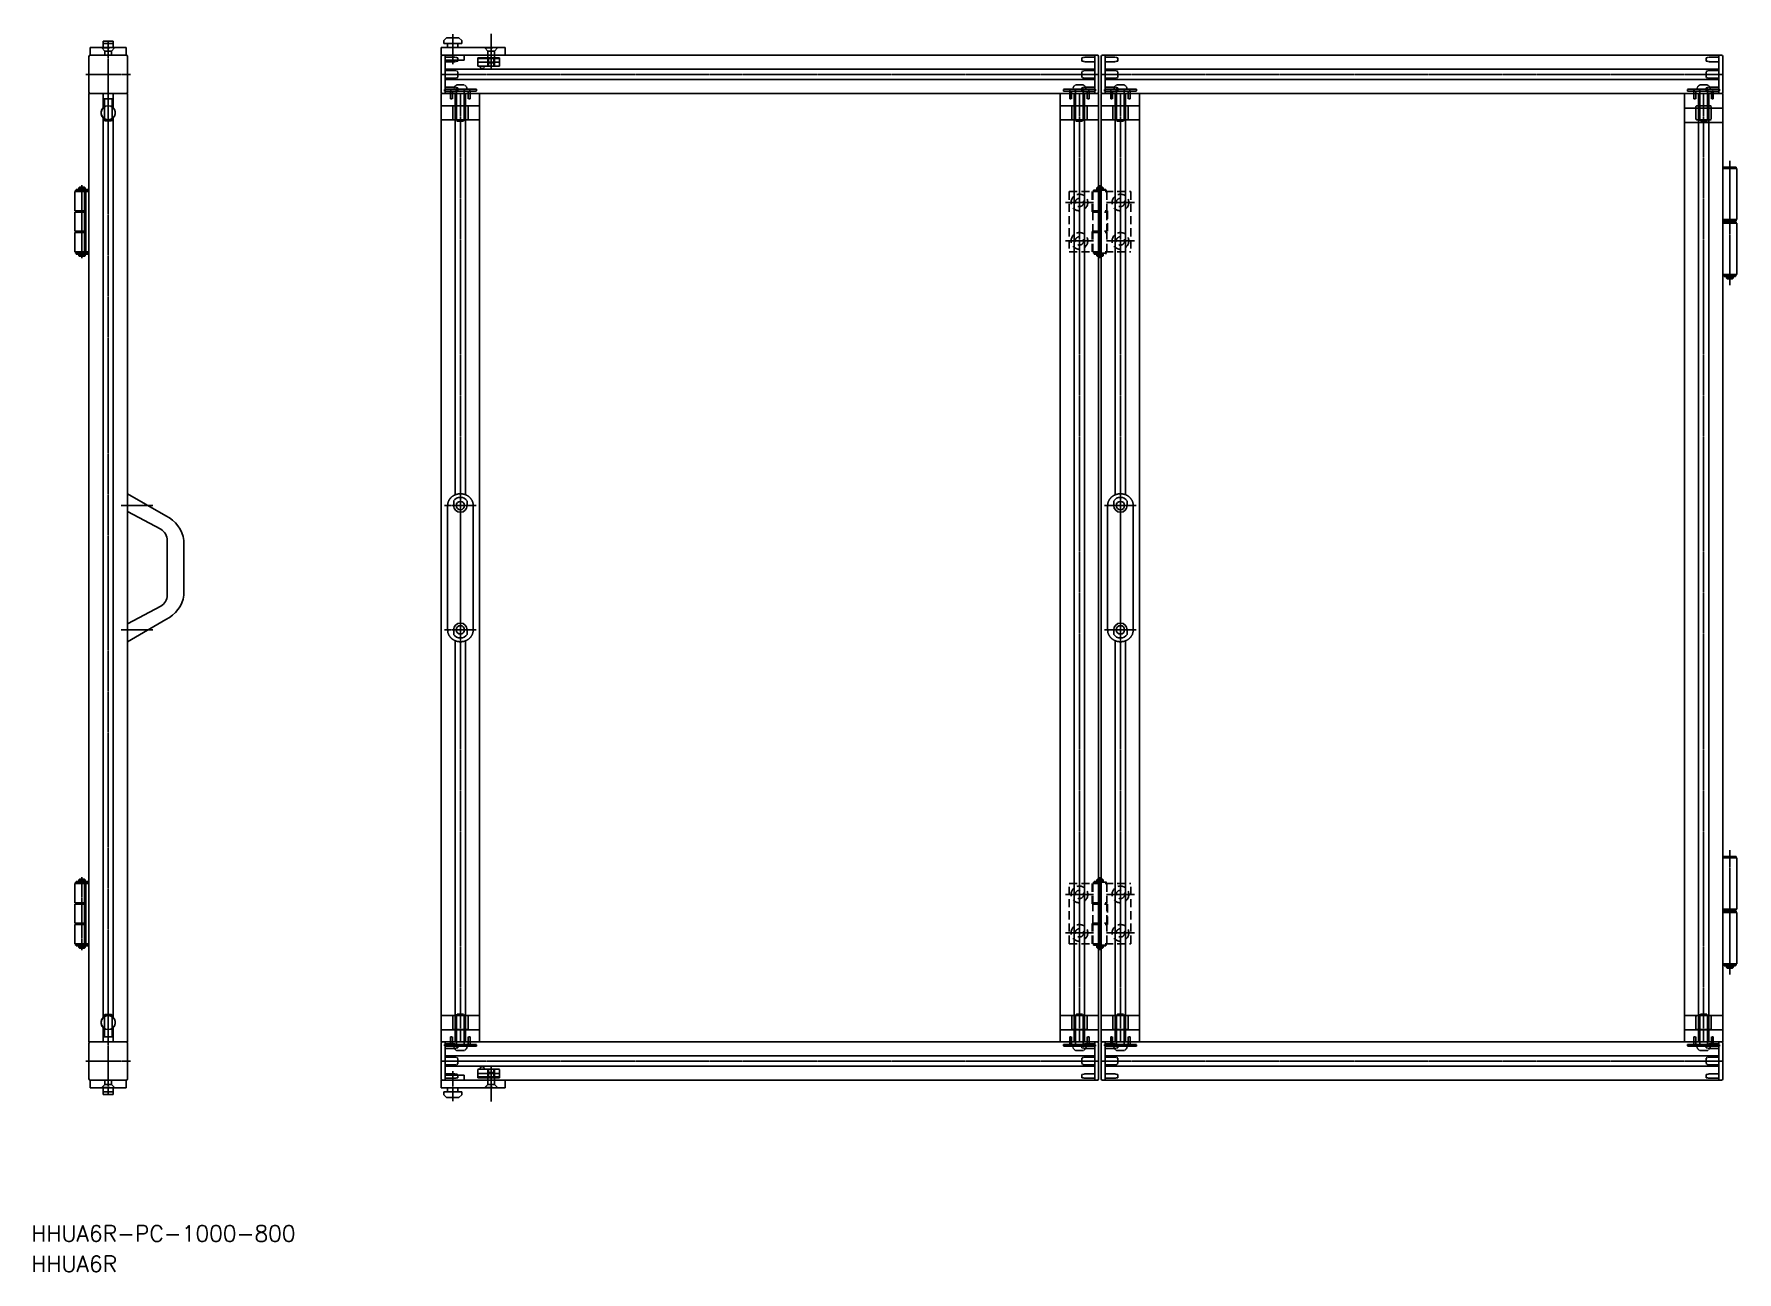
# Model space of a CAD drawing. Extents: x 15 to 1343, y 24 to 990.
import ezdxf

# ---------------------------------------------------------------- set-up
doc = ezdxf.new("R2010")
doc.units = 0
for name, pattern in [('CENTER', [2, 1.25, -0.25, 0.25, -0.25]), ('DASHED', [0.75, 0.5, -0.25]), ('HIDDEN', [9.525, 6.35, -3.175])]:
    doc.linetypes.add(name, pattern=pattern)
doc.layers.get('0').update_dxf_attribs({"linetype": 'CONTINUOUS'})
doc.layers.add('CENTER', color=1, linetype='CENTER')
doc.styles.get("Standard").update_dxf_attribs({"font": 'txt.shx', "bigfont": 'extfont2.shx'})

msp = doc.modelspace()

# ---------------------------------------------------------------- texts
at = {"color": 7, "linetype": 'CONTINUOUS'}
for s, p in [('HHUA6R-PC-1000-800', (12.6, 47.7)), ('HHUA6R', (12.6, 24))]:
    msp.add_text(s, height=12.5, dxfattribs=at).set_placement(p)

# ---------------------------------------------------------------- linework, layer by layer
at = {"color": 7, "linetype": 'CONTINUOUS'}
for p, q in [((68.6, 979.6), (68.6, 984.6)), ((76.6, 984.6), (68.6, 984.6)), ((76.6, 984.6), (76.6, 979.6)), ((334.4, 984.9), (336.6, 987.1)), ((334.4, 982.6), (334.4, 984.9)), ((336.6, 987.1), (346.3, 987.1)), ((346.3, 987.1), (348.4, 984.9)), ((348.4, 982.6), (348.4, 984.9)), ((57.6, 972.6), (57.6, 944.6)), ((58.6, 973.6), (58.6, 979.6)), ((86.6, 979.6), (58.6, 979.6)), ((86.6, 973.6), (58.6, 973.6)), ((86.6, 973.6), (58.6, 973.6)), ((76.6, 982.6), (68.6, 982.6)), ((86.6, 979.6), (86.6, 973.6)), ((87.6, 972.6), (87.6, 944.6)), ((332.4, 979.6), (332.4, 973.6)), ((382.4, 979.6), (332.4, 979.6)), ((332.4, 973.6), (842.4, 973.6)), ((332.4, 973.6), (350.4, 973.6)), ((332.4, 973.6), (382.4, 973.6)), ((332.4, 944.6), (332.4, 972.6)), ((335.4, 973.6), (333.4, 973.6)), ((334.4, 982.6), (337.4, 982.6)), ((335.4, 943.6), (335.4, 973.6)), ((335.4, 943.6), (335.4, 973.6)), ((337.4, 982.6), (337.4, 979.6)), ((337.4, 979.6), (345.4, 979.6)), ((345.4, 979.6), (345.4, 982.6)), ((345.4, 982.6), (348.4, 982.6)), ((382.4, 973.6), (382.4, 979.6)), ((842.4, 973.6), (842.4, 943.6)), ((842.4, 943.6), (842.4, 973.6)), ((842.4, 973.6), (844.4, 973.6)), ((842.4, 943.6), (842.4, 973.6)), ((845.4, 944.6), (845.4, 972.6)), ((847.4, 944.6), (847.4, 972.6)), ((850.4, 973.6), (848.4, 973.6)), ((850.4, 973.6), (1329.4, 973.6)), ((850.4, 943.6), (850.4, 973.6)), ((850.4, 943.6), (850.4, 973.6)), ((850.4, 943.6), (850.4, 973.6)), ((1329.4, 973.6), (1329.4, 943.6)), ((1329.4, 943.6), (1329.4, 973.6)), ((1329.4, 973.6), (1331.4, 973.6)), ((1329.4, 943.6), (1329.4, 973.6)), ((1332.4, 944.6), (1332.4, 972.6)), ((842.4, 962.6), (335.4, 962.6)), ((1329.4, 962.6), (850.4, 962.6)), ((57.6, 943.6), (57.6, 203.6)), ((57.6, 943.6), (87.6, 943.6)), ((86.6, 943.6), (58.6, 943.6)), ((68.6, 943.6), (68.6, 932.4)), ((68.6, 943.6), (68.6, 939.6)), ((76.6, 943.6), (76.6, 932.4)), ((76.6, 943.6), (76.6, 939.6)), ((87.6, 203.6), (87.6, 943.6)), ((362.4, 943.6), (332.4, 943.6)), ((332.4, 943.6), (332.4, 203.6)), ((842.4, 943.6), (332.4, 943.6)), ((335.4, 943.6), (333.4, 943.6)), ((842.4, 954.6), (335.4, 954.6)), ((343.4, 943.6), (343.4, 630.5)), ((351.4, 943.6), (351.4, 630.5)), ((355, 945.6), (355, 945.6)), ((355, 945.6), (355, 945.6)), ((362.4, 203.6), (362.4, 943.6)), ((815.4, 203.6), (815.4, 943.6)), ((815.4, 943.6), (845.4, 943.6)), ((826.4, 943.6), (826.4, 203.6)), ((834.4, 943.6), (834.4, 203.6)), ((838, 945.6), (838, 945.6)), ((838, 945.6), (838, 945.6)), ((842.4, 943.6), (844.4, 943.6)), ((845.4, 943.6), (845.4, 203.6)), ((847.4, 203.6), (847.4, 943.6)), ((847.4, 943.6), (877.4, 943.6)), ((850.4, 943.6), (848.4, 943.6)), ((1329.4, 954.6), (850.4, 954.6)), ((1329.4, 943.6), (850.4, 943.6)), ((858.4, 943.6), (858.4, 630.5)), ((866.4, 943.6), (866.4, 630.5)), ((870, 945.6), (870, 945.6)), ((870, 945.6), (870, 945.6)), ((877.4, 943.6), (877.4, 203.6)), ((1302.4, 203.6), (1302.4, 943.6)), ((1302.4, 943.6), (1332.4, 943.6)), ((1313.4, 943.6), (1313.4, 203.6)), ((1321.4, 943.6), (1321.4, 203.6)), ((1325, 945.6), (1325, 945.6)), ((1325, 945.6), (1325, 945.6)), ((1329.4, 943.6), (1331.4, 943.6)), ((1332.4, 943.6), (1332.4, 203.6)), ((68.6, 939.6), (76.6, 939.6)), ((68.6, 924.7), (68.6, 222.4)), ((76.6, 924.7), (76.6, 222.4)), ((1332.4, 885.2), (1343.4, 885.2)), ((1332.4, 845.2), (1332.4, 885.2)), ((1332.4, 885.2), (1343.4, 885.2)), ((1333.2, 886.2), (1333.2, 885.2)), ((1337.8, 886.2), (1333.2, 886.2)), ((1333.2, 886.2), (1333.2, 885.2)), ((1337.8, 886.2), (1333.2, 886.2)), ((1335.1, 885.2), (1335.1, 886.2)), ((1335.1, 885.2), (1335.1, 886.2)), ((1337.8, 885.2), (1337.8, 886.2)), ((1337.8, 885.2), (1337.8, 886.2)), ((1342.7, 886.2), (1338, 886.2)), ((1338, 886.2), (1338, 885.2)), ((1342.7, 886.2), (1338, 886.2)), ((1338, 886.2), (1338, 885.2)), ((1340.7, 885.2), (1340.7, 886.2)), ((1340.7, 885.2), (1340.7, 886.2)), ((1342.7, 886.2), (1342.7, 885.2)), ((1342.7, 886.2), (1342.7, 885.2)), ((1343.4, 885.2), (1343.4, 845.2)), ((46.6, 867.1), (46.6, 852.1)), ((46.6, 867.1), (57.6, 867.1)), ((47.1, 867.1), (47.1, 868.1)), ((47.1, 868.1), (52, 868.1)), ((47.6, 868.2), (47.6, 868.8)), ((56.6, 868.8), (47.6, 868.8)), ((56.6, 868.2), (47.6, 868.2)), ((50.1, 870.6), (49.6, 870.1)), ((49.6, 870.1), (49.6, 868.8)), ((49.6, 870.1), (54.6, 870.1)), ((50.1, 870.6), (54.1, 870.6)), ((52, 867.1), (52, 868.1)), ((52.2, 867.1), (52.2, 868.1)), ((57.1, 868.1), (52.2, 868.1)), ((54.1, 870.6), (54.6, 870.1)), ((54.1, 867.1), (54.1, 820.1)), ((54.6, 870.1), (54.6, 868.8)), ((55.1, 867.1), (55.1, 820.1)), ((56.6, 868.2), (56.6, 868.8)), ((57.1, 867.1), (57.1, 868.1)), ((57.6, 867.1), (57.6, 852.1)), ((57.6, 867.1), (57.6, 820.1)), ((46.6, 852.1), (54.1, 852.1)), ((46.6, 851.1), (54.1, 851.1)), ((46.6, 851.1), (46.6, 836.1)), ((47.1, 851.1), (47.1, 852.1)), ((52, 851.1), (52, 852.1)), ((52.2, 851.1), (52.2, 852.1)), ((1343.4, 845.2), (1332.4, 845.2)), ((1332.4, 842.5), (1332.4, 802.5)), ((1332.4, 842.5), (1343.4, 842.5)), ((1332.9, 844.2), (1332.9, 845.2)), ((1342.9, 844.2), (1332.9, 844.2)), ((1337.8, 843.5), (1332.9, 843.5)), ((1332.9, 843.5), (1332.9, 842.5)), ((1333.4, 844.2), (1333.4, 843.6)), ((1342.4, 844.2), (1333.4, 844.2)), ((1333.4, 843.6), (1342.4, 843.6)), ((1337.8, 845.2), (1337.8, 844.2)), ((1337.8, 842.5), (1337.8, 843.5)), ((1338, 844.2), (1338, 845.2)), ((1342.9, 843.5), (1338, 843.5)), ((1338, 843.5), (1338, 842.5)), ((1342.4, 843.6), (1342.4, 844.2)), ((1342.9, 845.2), (1342.9, 844.2)), ((1342.9, 842.5), (1342.9, 843.5)), ((1343.4, 842.5), (1343.4, 802.5)), ((46.6, 836.1), (54.1, 836.1)), ((46.6, 820.1), (46.6, 835.1)), ((46.6, 835.1), (54.1, 835.1)), ((47.1, 835.1), (47.1, 836.1)), ((57.6, 820.1), (57.6, 835.1)), ((46.6, 820.1), (57.6, 820.1)), ((47.1, 820.1), (47.1, 819.1)), ((47.1, 819.1), (52, 819.1)), ((47.6, 819), (47.6, 818.4)), ((47.6, 819), (56.6, 819)), ((47.6, 818.4), (56.6, 818.4)), ((49.6, 817.1), (49.6, 818.4)), ((54.6, 817.1), (49.6, 817.1)), ((50.1, 816.6), (49.6, 817.1)), ((54.1, 816.6), (50.1, 816.6)), ((52, 820.1), (52, 819.1)), ((52.2, 820.1), (52.2, 819.1)), ((57.1, 819.1), (52.2, 819.1)), ((54.1, 816.6), (54.6, 817.1)), ((54.6, 817.1), (54.6, 818.4)), ((56.6, 819), (56.6, 818.4)), ((57.1, 820.1), (57.1, 819.1)), ((1343.4, 802.5), (1332.4, 802.5)), ((1333.2, 802.5), (1333.2, 801.5)), ((1333.2, 801.5), (1337.8, 801.5)), ((1342.4, 801.4), (1333.4, 801.4)), ((1333.4, 801.4), (1333.4, 800.8)), ((1333.4, 800.8), (1342.4, 800.8)), ((1335.1, 802.5), (1335.1, 801.5)), ((1335.4, 800.8), (1335.4, 799.5)), ((1335.4, 799.5), (1340.4, 799.5)), ((1335.9, 799), (1335.4, 799.5)), ((1339.9, 799), (1335.9, 799)), ((1337.8, 801.5), (1337.8, 802.5)), ((1338, 802.5), (1338, 801.5)), ((1338, 801.5), (1342.7, 801.5)), ((1340.4, 799.5), (1339.9, 799)), ((1340.4, 799.5), (1340.4, 800.8)), ((1340.7, 801.5), (1340.7, 802.5)), ((1342.4, 800.8), (1342.4, 801.4)), ((1342.7, 801.5), (1342.7, 802.5)), ((117.6, 614), (87.6, 631.3)), ((87.6, 617.4), (87.6, 631.3)), ((342.2, 622.1), (342.2, 625.6)), ((352.7, 622.1), (352.7, 625.6)), ((857.2, 622.1), (857.2, 625.6)), ((867.7, 622.1), (867.7, 625.6)), ((113.6, 603.6), (87.6, 617.4)), ((337.4, 622.1), (337.4, 525.1)), ((357.4, 622.1), (357.4, 525.1)), ((852.4, 622.1), (852.4, 525.1)), ((872.4, 622.1), (872.4, 525.1)), ((118.6, 594.9), (118.6, 552.2)), ((131.6, 594.9), (131.6, 552.2)), ((113.6, 543.5), (87.6, 529.7)), ((117.6, 533.1), (87.6, 515.8)), ((87.6, 515.8), (87.6, 529.7)), ((342.2, 525.1), (342.2, 521.5)), ((352.7, 525.1), (352.7, 521.5)), ((857.2, 525.1), (857.2, 521.5)), ((867.7, 525.1), (867.7, 521.5)), ((343.4, 516.6), (343.4, 203.6)), ((351.4, 516.6), (351.4, 203.6)), ((858.4, 516.6), (858.4, 203.6)), ((866.4, 516.6), (866.4, 203.6)), ((1332.4, 347.2), (1343.4, 347.2)), ((1332.4, 307.2), (1332.4, 347.2)), ((1333.2, 348.2), (1333.2, 347.2)), ((1337.8, 348.2), (1333.2, 348.2)), ((1335.1, 347.2), (1335.1, 348.2)), ((1337.8, 347.2), (1337.8, 348.2)), ((1342.7, 348.2), (1338, 348.2)), ((1338, 348.2), (1338, 347.2)), ((1340.7, 347.2), (1340.7, 348.2)), ((1342.7, 348.2), (1342.7, 347.2)), ((1343.4, 347.2), (1343.4, 307.2)), ((46.6, 327.1), (46.6, 312.1)), ((46.6, 327.1), (57.6, 327.1)), ((47.1, 327.1), (47.1, 328.1)), ((47.1, 328.1), (52, 328.1)), ((47.6, 328.2), (47.6, 328.8)), ((56.6, 328.8), (47.6, 328.8)), ((56.6, 328.2), (47.6, 328.2)), ((50.1, 330.6), (49.6, 330.1)), ((49.6, 330.1), (49.6, 328.8)), ((49.6, 330.1), (54.6, 330.1)), ((50.1, 330.6), (54.1, 330.6)), ((52, 327.1), (52, 328.1)), ((52.2, 327.1), (52.2, 328.1)), ((57.1, 328.1), (52.2, 328.1)), ((54.1, 330.6), (54.6, 330.1)), ((54.1, 327.1), (54.1, 280.1)), ((54.6, 330.1), (54.6, 328.8)), ((55.1, 327.1), (55.1, 280.1)), ((56.6, 328.2), (56.6, 328.8)), ((57.1, 327.1), (57.1, 328.1)), ((57.6, 327.1), (57.6, 312.1)), ((57.6, 327.1), (57.6, 280.1)), ((46.6, 312.1), (54.1, 312.1)), ((46.6, 311.1), (54.1, 311.1)), ((46.6, 311.1), (46.6, 296.1)), ((47.1, 311.1), (47.1, 312.1)), ((52, 311.1), (52, 312.1)), ((52.2, 311.1), (52.2, 312.1)), ((1343.4, 307.2), (1332.4, 307.2)), ((1332.9, 306.2), (1332.9, 307.2)), ((1342.9, 306.2), (1332.9, 306.2)), ((1333.4, 306.2), (1333.4, 305.6)), ((1342.4, 306.2), (1333.4, 306.2)), ((1337.8, 307.2), (1337.8, 306.2)), ((1338, 306.2), (1338, 307.2)), ((1342.4, 305.6), (1342.4, 306.2)), ((1342.9, 307.2), (1342.9, 306.2)), ((46.6, 296.1), (54.1, 296.1)), ((46.6, 280.1), (46.6, 295.1)), ((46.6, 295.1), (54.1, 295.1)), ((47.1, 295.1), (47.1, 296.1)), ((57.6, 280.1), (57.6, 295.1)), ((1332.4, 304.5), (1332.4, 264.5)), ((1332.4, 304.5), (1343.4, 304.5)), ((1337.8, 305.5), (1332.9, 305.5)), ((1332.9, 305.5), (1332.9, 304.5)), ((1333.4, 305.6), (1342.4, 305.6)), ((1337.8, 304.5), (1337.8, 305.5)), ((1342.9, 305.5), (1338, 305.5)), ((1338, 305.5), (1338, 304.5)), ((1342.9, 304.5), (1342.9, 305.5)), ((1343.4, 304.5), (1343.4, 264.5)), ((46.6, 280.1), (57.6, 280.1)), ((47.1, 280.1), (47.1, 279.1)), ((47.1, 279.1), (52, 279.1)), ((52, 280.1), (52, 279.1)), ((52.2, 280.1), (52.2, 279.1)), ((57.1, 279.1), (52.2, 279.1)), ((57.1, 280.1), (57.1, 279.1)), ((47.6, 279), (47.6, 278.4)), ((47.6, 279), (56.6, 279)), ((47.6, 278.4), (56.6, 278.4)), ((49.6, 277.1), (49.6, 278.4)), ((54.6, 277.1), (49.6, 277.1)), ((50.1, 276.6), (49.6, 277.1)), ((54.1, 276.6), (50.1, 276.6)), ((54.1, 276.6), (54.6, 277.1)), ((54.6, 277.1), (54.6, 278.4)), ((56.6, 279), (56.6, 278.4)), ((1343.4, 264.5), (1332.4, 264.5)), ((1333.2, 264.5), (1333.2, 263.5)), ((1333.2, 263.5), (1337.8, 263.5)), ((1342.4, 263.4), (1333.4, 263.4)), ((1333.4, 263.4), (1333.4, 262.8)), ((1333.4, 262.8), (1342.4, 262.8)), ((1335.1, 264.5), (1335.1, 263.5)), ((1335.4, 262.8), (1335.4, 261.5)), ((1335.4, 261.5), (1340.4, 261.5)), ((1335.9, 261), (1335.4, 261.5)), ((1339.9, 261), (1335.9, 261)), ((1337.8, 263.5), (1337.8, 264.5)), ((1338, 264.5), (1338, 263.5)), ((1338, 263.5), (1342.7, 263.5)), ((1340.4, 261.5), (1339.9, 261)), ((1340.4, 261.5), (1340.4, 262.8)), ((1340.7, 263.5), (1340.7, 264.5)), ((1342.4, 262.8), (1342.4, 263.4)), ((1342.7, 263.5), (1342.7, 264.5)), ((68.6, 203.6), (68.6, 214.7)), ((76.6, 203.6), (76.6, 214.7)), ((57.6, 203.6), (87.6, 203.6)), ((57.6, 174.6), (57.6, 202.6)), ((86.6, 203.6), (58.6, 203.6)), ((68.6, 207.6), (76.6, 207.6)), ((68.6, 203.6), (68.6, 207.6)), ((76.6, 203.6), (76.6, 207.6)), ((87.6, 174.6), (87.6, 202.6)), ((362.4, 203.6), (332.4, 203.6)), ((332.4, 174.6), (332.4, 202.6)), ((335.4, 203.6), (333.4, 203.6)), ((842.4, 203.6), (335.4, 203.6)), ((335.4, 203.6), (335.4, 173.6)), ((335.4, 173.6), (335.4, 203.6)), ((335.4, 173.6), (335.4, 203.6)), ((355, 201.6), (355, 201.6)), ((355, 201.6), (355, 201.6)), ((845.4, 203.6), (815.4, 203.6)), ((815.4, 203.6), (845.4, 203.6)), ((838, 201.6), (838, 201.6)), ((838, 201.6), (838, 201.6)), ((842.4, 173.6), (842.4, 203.6)), ((842.4, 173.6), (842.4, 203.6)), ((842.4, 203.6), (842.4, 173.6)), ((842.4, 203.6), (844.4, 203.6)), ((842.4, 203.6), (842.4, 173.6)), ((845.4, 202.6), (845.4, 174.6)), ((877.4, 203.6), (847.4, 203.6)), ((847.4, 203.6), (877.4, 203.6)), ((847.4, 202.6), (847.4, 174.6)), ((850.4, 203.6), (848.4, 203.6)), ((1332.4, 203.6), (850.4, 203.6)), ((850.4, 203.6), (850.4, 173.6)), ((850.4, 203.6), (850.4, 173.6)), ((850.4, 203.6), (850.4, 173.6)), ((850.4, 203.6), (850.4, 173.6)), ((870, 201.6), (870, 201.6)), ((870, 201.6), (870, 201.6)), ((1302.4, 203.6), (1329.4, 203.6)), ((1302.4, 203.6), (1332.4, 203.6)), ((1325, 201.6), (1325, 201.6)), ((1325, 201.6), (1325, 201.6)), ((1329.4, 173.6), (1329.4, 203.6)), ((1329.4, 173.6), (1329.4, 203.6)), ((1329.4, 203.6), (1329.4, 173.6)), ((1329.4, 203.6), (1331.4, 203.6)), ((1329.4, 203.6), (1329.4, 173.6)), ((1332.4, 202.6), (1332.4, 174.6)), ((842.4, 192.6), (335.4, 192.6)), ((1329.4, 192.6), (850.4, 192.6)), ((86.6, 173.6), (58.6, 173.6)), ((58.6, 173.6), (58.6, 167.6)), ((86.6, 173.6), (58.6, 173.6)), ((86.6, 167.6), (86.6, 173.6)), ((332.4, 173.6), (350.4, 173.6)), ((332.4, 173.6), (382.4, 173.6)), ((332.4, 167.6), (332.4, 173.6)), ((335.4, 173.6), (333.4, 173.6)), ((842.4, 184.6), (335.4, 184.6)), ((335.4, 173.6), (842.4, 173.6)), ((382.4, 173.6), (382.4, 167.6)), ((842.4, 173.6), (844.4, 173.6)), ((850.4, 173.6), (848.4, 173.6)), ((1329.4, 184.6), (850.4, 184.6)), ((850.4, 173.6), (1329.4, 173.6)), ((1329.4, 173.6), (1331.4, 173.6)), ((86.6, 167.6), (58.6, 167.6)), ((68.6, 167.6), (68.6, 162.6)), ((76.6, 164.6), (68.6, 164.6)), ((76.6, 162.6), (68.6, 162.6)), ((76.6, 162.6), (76.6, 167.6)), ((382.4, 167.6), (332.4, 167.6)), ((334.4, 164.6), (337.4, 164.6)), ((334.4, 164.6), (334.4, 162.2)), ((334.4, 162.2), (336.6, 160.1)), ((336.6, 160.1), (346.3, 160.1)), ((337.4, 167.6), (345.4, 167.6)), ((337.4, 164.6), (337.4, 167.6)), ((345.4, 167.6), (345.4, 164.6)), ((345.4, 164.6), (348.4, 164.6)), ((346.3, 160.1), (348.4, 162.2)), ((348.4, 164.6), (348.4, 162.2))]:
    msp.add_line(p, q, dxfattribs=at)
at = {"color": 3, "linetype": 'HIDDEN'}
for p, q in [((67.6, 979.6), (77.6, 979.6)), ((67.6, 979.6), (67.6, 979.3)), ((70.1, 976.8), (67.6, 979.3)), ((67.6, 979.3), (77.6, 979.3)), ((70.1, 976.8), (70.1, 973.6)), ((70.1, 976.8), (75.1, 976.8)), ((75.1, 976.8), (77.6, 979.3)), ((75.1, 976.8), (75.1, 973.6)), ((77.6, 979.6), (77.6, 979.3)), ((366.4, 979.6), (376.4, 979.6)), ((366.4, 979.6), (366.4, 979.3)), ((368.9, 976.8), (366.4, 979.3)), ((366.4, 979.3), (376.4, 979.3)), ((368.9, 976.8), (368.9, 968)), ((368.9, 976.8), (373.9, 976.8)), ((373.9, 976.8), (376.4, 979.3)), ((373.9, 976.8), (373.9, 968)), ((376.4, 979.6), (376.4, 979.3)), ((368.9, 968), (369.4, 967.6)), ((373.5, 967.6), (369.4, 967.6)), ((373.9, 968), (373.5, 967.6)), ((822.4, 867.1), (840.4, 867.1)), ((822.4, 867.1), (822.4, 820.1)), ((840.4, 867.1), (840.4, 851.1)), ((840.9, 867.1), (840.9, 852.1)), ((840.9, 867.1), (870.4, 867.1)), ((841.4, 867.1), (841.4, 868.1)), ((841.4, 868.1), (846.3, 868.1)), ((841.9, 868.2), (841.9, 868.8)), ((850.9, 868.8), (841.9, 868.8)), ((850.9, 868.2), (841.9, 868.2)), ((844.4, 870.6), (843.9, 870.1)), ((843.9, 870.1), (843.9, 868.8)), ((843.9, 870.1), (848.9, 870.1)), ((844.4, 870.6), (848.4, 870.6)), ((846.3, 867.1), (846.3, 868.1)), ((846.5, 867.1), (846.5, 868.1)), ((851.4, 868.1), (846.5, 868.1)), ((848.4, 870.6), (848.9, 870.1)), ((848.9, 870.1), (848.9, 868.8)), ((850.9, 868.2), (850.9, 868.8)), ((851.4, 867.1), (851.4, 868.1)), ((851.9, 867.1), (851.9, 852.1)), ((870.4, 867.1), (870.4, 820.1)), ((840.4, 851.1), (851.9, 851.1)), ((840.9, 852.1), (852.4, 852.1)), ((840.9, 851.1), (840.9, 836.1)), ((841.4, 851.1), (841.4, 852.1)), ((846.3, 851.1), (846.3, 852.1)), ((846.5, 851.1), (846.5, 852.1)), ((851.4, 851.1), (851.4, 852.1)), ((851.9, 851.1), (851.9, 836.1)), ((852.4, 852.1), (852.4, 835.1)), ((840.4, 820.1), (840.4, 836.1)), ((840.4, 836.1), (851.9, 836.1)), ((840.9, 820.1), (840.9, 835.1)), ((840.9, 835.1), (852.4, 835.1)), ((841.4, 835.1), (841.4, 836.1)), ((851.4, 835.1), (851.4, 836.1)), ((851.9, 820.1), (851.9, 835.1)), ((822.4, 820.1), (840.4, 820.1)), ((840.9, 820.1), (870.4, 820.1)), ((841.4, 820.1), (841.4, 819.1)), ((841.4, 819.1), (846.3, 819.1)), ((841.9, 819), (841.9, 818.4)), ((841.9, 819), (850.9, 819)), ((841.9, 818.4), (850.9, 818.4)), ((843.9, 817.1), (843.9, 818.4)), ((848.9, 817.1), (843.9, 817.1)), ((844.4, 816.6), (843.9, 817.1)), ((848.4, 816.6), (844.4, 816.6)), ((846.3, 820.1), (846.3, 819.1)), ((846.5, 820.1), (846.5, 819.1)), ((851.4, 819.1), (846.5, 819.1)), ((848.4, 816.6), (848.9, 817.1)), ((848.9, 817.1), (848.9, 818.4)), ((850.9, 819), (850.9, 818.4)), ((851.4, 820.1), (851.4, 819.1)), ((822.4, 327.1), (840.4, 327.1)), ((822.4, 280.1), (822.4, 327.1)), ((840.4, 327.1), (840.4, 311.1)), ((840.9, 327.1), (870.4, 327.1)), ((840.9, 327.1), (840.9, 312.1)), ((841.4, 327.1), (841.4, 328.1)), ((841.4, 328.1), (846.3, 328.1)), ((841.9, 328.2), (841.9, 328.8)), ((841.9, 328.8), (850.9, 328.8)), ((841.9, 328.2), (850.9, 328.2)), ((844.4, 330.6), (843.9, 330.1)), ((843.9, 330.1), (843.9, 328.8)), ((848.9, 330.1), (843.9, 330.1)), ((848.4, 330.6), (844.4, 330.6)), ((846.3, 327.1), (846.3, 328.1)), ((846.5, 327.1), (846.5, 328.1)), ((851.4, 328.1), (846.5, 328.1)), ((848.4, 330.6), (848.9, 330.1)), ((848.9, 330.1), (848.9, 328.8)), ((850.9, 328.2), (850.9, 328.8)), ((851.4, 327.1), (851.4, 328.1)), ((851.9, 327.1), (851.9, 312.1)), ((870.4, 280.1), (870.4, 327.1)), ((840.4, 311.1), (851.9, 311.1)), ((840.9, 312.1), (852.4, 312.1)), ((840.9, 296.1), (840.9, 311.1)), ((841.4, 312.1), (841.4, 311.1)), ((851.4, 312.1), (851.4, 311.1)), ((851.9, 296.1), (851.9, 311.1)), ((852.4, 295.1), (852.4, 312.1)), ((840.4, 280.1), (840.4, 296.1)), ((840.4, 296.1), (851.9, 296.1)), ((840.9, 280.1), (840.9, 295.1)), ((840.9, 295.1), (852.4, 295.1)), ((841.4, 296.1), (841.4, 295.1)), ((846.3, 296.1), (846.3, 295.1)), ((846.5, 296.1), (846.5, 295.1)), ((851.4, 296.1), (851.4, 295.1)), ((851.9, 280.1), (851.9, 295.1)), ((822.4, 280.1), (840.4, 280.1)), ((840.9, 280.1), (870.4, 280.1)), ((841.4, 280.1), (841.4, 279.1)), ((841.4, 279.1), (846.3, 279.1)), ((846.3, 280.1), (846.3, 279.1)), ((846.5, 280.1), (846.5, 279.1)), ((851.4, 279.1), (846.5, 279.1)), ((851.4, 280.1), (851.4, 279.1)), ((841.9, 279), (841.9, 278.4)), ((850.9, 279), (841.9, 279)), ((850.9, 278.4), (841.9, 278.4)), ((843.9, 277.1), (843.9, 278.4)), ((844.4, 276.6), (843.9, 277.1)), ((843.9, 277.1), (848.9, 277.1)), ((844.4, 276.6), (848.4, 276.6)), ((848.4, 276.6), (848.9, 277.1)), ((848.9, 277.1), (848.9, 278.4)), ((850.9, 279), (850.9, 278.4)), ((70.1, 170.4), (70.1, 173.6)), ((75.1, 170.4), (75.1, 173.6)), ((368.9, 179.1), (369.4, 179.6)), ((368.9, 170.4), (368.9, 179.1)), ((373.5, 179.6), (369.4, 179.6)), ((373.9, 179.1), (373.5, 179.6)), ((373.9, 170.4), (373.9, 179.1)), ((70.1, 170.4), (67.6, 167.9)), ((67.6, 167.9), (77.6, 167.9)), ((67.6, 167.6), (67.6, 167.9)), ((67.6, 167.6), (77.6, 167.6)), ((70.1, 170.4), (75.1, 170.4)), ((75.1, 170.4), (77.6, 167.9)), ((77.6, 167.6), (77.6, 167.9)), ((368.9, 170.4), (366.4, 167.9)), ((366.4, 167.9), (376.4, 167.9)), ((366.4, 167.6), (366.4, 167.9)), ((366.4, 167.6), (376.4, 167.6)), ((368.9, 170.4), (373.9, 170.4)), ((373.9, 170.4), (376.4, 167.9)), ((376.4, 167.6), (376.4, 167.9))]:
    msp.add_line(p, q, dxfattribs=at)
at = {"color": 3, "linetype": 'DASHED'}
for p, q in [((335.4, 969.6), (335.4, 973.6)), ((342.9, 972), (335.4, 972)), ((337.4, 982.6), (345.4, 982.6)), ((337.4, 982.6), (345.4, 982.6)), ((345.4, 971.5), (342.9, 972)), ((345.4, 969), (345.4, 971.5)), ((350.4, 973.6), (350.4, 969.6)), ((377.9, 971.6), (360.9, 971.6)), ((360.9, 971.6), (360.9, 964.9)), ((377.9, 970.9), (360.9, 970.9)), ((368.9, 971.6), (368.9, 964.9)), ((369.4, 971.6), (369.4, 964.9)), ((373.5, 971.6), (373.5, 964.9)), ((373.9, 971.6), (373.9, 964.9)), ((377.9, 971.6), (377.9, 964.9)), ((832.4, 971.5), (834.9, 972)), ((832.4, 969), (832.4, 971.5)), ((834.9, 972), (842.4, 972)), ((842.4, 969.6), (842.4, 973.6)), ((850.4, 969.6), (850.4, 973.6)), ((857.9, 972), (850.4, 972)), ((860.4, 971.5), (857.9, 972)), ((860.4, 969), (860.4, 971.5)), ((1319.4, 971.5), (1321.9, 972)), ((1319.4, 969), (1319.4, 971.5)), ((1321.9, 972), (1329.4, 972)), ((1329.4, 969.6), (1329.4, 973.6)), ((350.4, 969.6), (335.4, 969.6)), ((342.9, 968.5), (335.4, 968.5)), ((343.9, 961.6), (335.4, 961.6)), ((342.9, 968.5), (345.4, 969)), ((345.4, 960.8), (343.9, 961.6)), ((345.4, 956.3), (345.4, 960.8)), ((377.9, 968.2), (360.9, 968.2)), ((377.9, 964.9), (360.9, 964.9)), ((834.9, 968.5), (832.4, 969)), ((832.4, 960.8), (833.9, 961.6)), ((832.4, 956.3), (832.4, 960.8)), ((833.9, 961.6), (842.4, 961.6)), ((834.9, 968.5), (842.4, 968.5)), ((857.9, 968.5), (850.4, 968.5)), ((858.9, 961.6), (850.4, 961.6)), ((857.9, 968.5), (860.4, 969)), ((860.4, 960.8), (858.9, 961.6)), ((860.4, 956.3), (860.4, 960.8)), ((1321.9, 968.5), (1319.4, 969)), ((1319.4, 960.8), (1320.9, 961.6)), ((1319.4, 956.3), (1319.4, 960.8)), ((1320.9, 961.6), (1329.4, 961.6)), ((1321.9, 968.5), (1329.4, 968.5)), ((334.9, 945.6), (334.9, 947.1)), ((334.9, 947.1), (341.3, 947.1)), ((359.9, 945.6), (334.9, 945.6)), ((335.4, 955.6), (343.9, 955.6)), ((342.9, 948.6), (335.4, 948.6)), ((342.9, 945.1), (335.4, 945.1)), ((339.8, 939.6), (339.8, 945.6)), ((339.8, 945.6), (339.8, 945.6)), ((341.3, 947.1), (353.5, 947.1)), ((341.3, 939.6), (341.3, 945.6)), ((342.2, 947.1), (344, 947.1)), ((345.4, 948.1), (342.9, 948.6)), ((342.9, 945.1), (345.4, 945.6)), ((343.9, 955.6), (345.4, 956.3)), ((344, 947.1), (350.8, 947.1)), ((344.2, 945.6), (344.2, 947.1)), ((344.4, 946.7), (344.4, 922.6)), ((344.6, 950.4), (350.2, 950.4)), ((345.4, 945.6), (345.4, 948.1)), ((350.4, 946.7), (350.4, 922.6)), ((350.7, 945.6), (350.7, 947.1)), ((350.8, 947.1), (352.7, 947.1)), ((353.5, 947.1), (359.9, 947.1)), ((353.5, 939.6), (353.5, 945.6)), ((355, 939.6), (355, 945.6)), ((355, 945.6), (355, 945.6)), ((359.9, 947.1), (359.9, 945.6)), ((817.9, 945.6), (817.9, 947.1)), ((817.9, 947.1), (824.3, 947.1)), ((842.9, 945.6), (817.9, 945.6)), ((822.8, 939.6), (822.8, 945.6)), ((822.8, 945.6), (822.8, 945.6)), ((824.3, 947.1), (836.5, 947.1)), ((824.3, 939.6), (824.3, 945.6)), ((825.2, 947.1), (827, 947.1)), ((827, 947.1), (833.8, 947.1)), ((827.2, 945.6), (827.2, 947.1)), ((827.4, 946.7), (827.4, 922.6)), ((827.6, 950.4), (833.2, 950.4)), ((833.9, 955.6), (832.4, 956.3)), ((832.4, 948.1), (834.9, 948.6)), ((832.4, 945.6), (832.4, 948.1)), ((834.9, 945.1), (832.4, 945.6)), ((833.4, 946.7), (833.4, 922.6)), ((833.7, 945.6), (833.7, 947.1)), ((833.8, 947.1), (835.7, 947.1)), ((842.4, 955.6), (833.9, 955.6)), ((834.9, 948.6), (842.4, 948.6)), ((834.9, 945.1), (842.4, 945.1)), ((836.5, 947.1), (842.9, 947.1)), ((836.5, 939.6), (836.5, 945.6)), ((838, 939.6), (838, 945.6)), ((838, 945.6), (838, 945.6)), ((842.9, 947.1), (842.9, 945.6)), ((849.9, 945.6), (849.9, 947.1)), ((849.9, 947.1), (856.3, 947.1)), ((874.9, 945.6), (849.9, 945.6)), ((850.4, 955.6), (858.9, 955.6)), ((857.9, 948.6), (850.4, 948.6)), ((857.9, 945.1), (850.4, 945.1)), ((854.8, 939.6), (854.8, 945.6)), ((854.8, 945.6), (854.8, 945.6)), ((856.3, 947.1), (868.5, 947.1)), ((856.3, 939.6), (856.3, 945.6)), ((857.2, 947.1), (859, 947.1)), ((860.4, 948.1), (857.9, 948.6)), ((857.9, 945.1), (860.4, 945.6)), ((858.9, 955.6), (860.4, 956.3)), ((859, 947.1), (865.8, 947.1)), ((859.2, 945.6), (859.2, 947.1)), ((859.4, 946.7), (859.4, 922.6)), ((859.6, 950.4), (865.2, 950.4)), ((860.4, 945.6), (860.4, 948.1)), ((865.4, 946.7), (865.4, 922.6)), ((865.7, 945.6), (865.7, 947.1)), ((865.8, 947.1), (867.7, 947.1)), ((868.5, 947.1), (874.9, 947.1)), ((868.5, 939.6), (868.5, 945.6)), ((870, 939.6), (870, 945.6)), ((870, 945.6), (870, 945.6)), ((874.9, 947.1), (874.9, 945.6)), ((1330.3, 943.6), (1304.5, 943.6)), ((1304.9, 945.6), (1304.9, 947.1)), ((1304.9, 947.1), (1311.3, 947.1)), ((1329.9, 945.6), (1304.9, 945.6)), ((1309.8, 939.6), (1309.8, 945.6)), ((1309.8, 945.6), (1309.8, 945.6)), ((1311.3, 947.1), (1323.5, 947.1)), ((1311.3, 939.6), (1311.3, 945.6)), ((1312.2, 947.1), (1314, 947.1)), ((1314, 947.1), (1320.8, 947.1)), ((1314.2, 945.6), (1314.2, 947.1)), ((1314.4, 946.7), (1314.4, 922.6)), ((1314.6, 950.4), (1320.2, 950.4)), ((1320.9, 955.6), (1319.4, 956.3)), ((1319.4, 948.1), (1321.9, 948.6)), ((1319.4, 945.6), (1319.4, 948.1)), ((1321.9, 945.1), (1319.4, 945.6)), ((1320.4, 946.7), (1320.4, 922.6)), ((1320.7, 945.6), (1320.7, 947.1)), ((1320.8, 947.1), (1322.7, 947.1)), ((1329.4, 955.6), (1320.9, 955.6)), ((1321.9, 948.6), (1329.4, 948.6)), ((1321.9, 945.1), (1329.4, 945.1)), ((1323.5, 947.1), (1329.9, 947.1)), ((1323.5, 939.6), (1323.5, 945.6)), ((1325, 939.6), (1325, 945.6)), ((1325, 945.6), (1325, 945.6)), ((1329.9, 947.1), (1329.9, 945.6)), ((69.6, 939.6), (69.6, 922.7)), ((75.6, 939.6), (75.6, 922.7)), ((362.4, 934.1), (332.4, 934.1)), ((339.8, 939.6), (341.3, 939.6)), ((341.4, 933.6), (341.9, 934.1)), ((341.4, 933.6), (341.4, 923.6)), ((352.9, 934.1), (341.9, 934.1)), ((352.9, 934.1), (353.4, 933.6)), ((353.4, 923.6), (353.4, 933.6)), ((355, 939.6), (353.5, 939.6)), ((845.4, 934.1), (815.4, 934.1)), ((822.8, 939.6), (824.3, 939.6)), ((824.4, 933.6), (824.9, 934.1)), ((824.4, 933.6), (824.4, 923.6)), ((835.9, 934.1), (824.9, 934.1)), ((835.9, 934.1), (836.4, 933.6)), ((836.4, 923.6), (836.4, 933.6)), ((838, 939.6), (836.5, 939.6)), ((877.4, 934.1), (847.4, 934.1)), ((854.8, 939.6), (856.3, 939.6)), ((856.4, 933.6), (856.9, 934.1)), ((856.4, 933.6), (856.4, 923.6)), ((867.9, 934.1), (856.9, 934.1)), ((867.9, 934.1), (868.4, 933.6)), ((868.4, 923.6), (868.4, 933.6)), ((870, 939.6), (868.5, 939.6)), ((1302.4, 932.1), (1332.4, 932.1)), ((1309.8, 939.6), (1311.3, 939.6)), ((1311.4, 933.6), (1311.9, 934.1)), ((1311.4, 933.6), (1311.4, 923.6)), ((1322.9, 934.1), (1311.9, 934.1)), ((1322.9, 934.1), (1323.4, 933.6)), ((1323.4, 923.6), (1323.4, 933.6)), ((1325, 939.6), (1323.5, 939.6)), ((69.6, 922.7), (70.1, 922.2)), ((75, 922.2), (70.1, 922.2)), ((75.6, 922.7), (75, 922.2)), ((362.4, 923), (332.4, 923)), ((341.4, 923.6), (341.9, 923.1)), ((341.9, 923.1), (352.9, 923.1)), ((344.4, 922.6), (345, 922.1)), ((349.9, 922.1), (345, 922.1)), ((350.4, 922.6), (349.9, 922.1)), ((352.9, 923.1), (353.4, 923.6)), ((845.4, 923), (815.4, 923)), ((824.4, 923.6), (824.9, 923.1)), ((824.9, 923.1), (835.9, 923.1)), ((827.4, 922.6), (828, 922.1)), ((832.9, 922.1), (828, 922.1)), ((833.4, 922.6), (832.9, 922.1)), ((835.9, 923.1), (836.4, 923.6)), ((877.4, 923), (847.4, 923)), ((856.4, 923.6), (856.9, 923.1)), ((856.9, 923.1), (867.9, 923.1)), ((859.4, 922.6), (860, 922.1)), ((864.9, 922.1), (860, 922.1)), ((865.4, 922.6), (864.9, 922.1)), ((867.9, 923.1), (868.4, 923.6)), ((1302.4, 921), (1332.4, 921)), ((1311.4, 923.6), (1311.9, 923.1)), ((1311.9, 923.1), (1322.9, 923.1)), ((1314.4, 922.6), (1315, 922.1)), ((1319.9, 922.1), (1315, 922.1)), ((1320.4, 922.6), (1319.9, 922.1)), ((1322.9, 923.1), (1323.4, 923.6)), ((69.6, 224.4), (70.1, 225)), ((69.6, 207.6), (69.6, 224.4)), ((75, 225), (70.1, 225)), ((75.6, 224.4), (75, 225)), ((75.6, 207.6), (75.6, 224.4)), ((362.4, 224.1), (332.4, 224.1)), ((362.4, 213), (332.4, 213)), ((341.4, 223.6), (341.9, 224.1)), ((341.4, 213.6), (341.4, 223.6)), ((341.4, 213.6), (341.9, 213.1)), ((341.9, 224.1), (352.9, 224.1)), ((352.9, 213.1), (341.9, 213.1)), ((344.4, 224.5), (345, 225.1)), ((344.4, 200.5), (344.4, 224.5)), ((349.9, 225.1), (345, 225.1)), ((350.4, 224.5), (349.9, 225.1)), ((350.4, 200.5), (350.4, 224.5)), ((352.9, 224.1), (353.4, 223.6)), ((352.9, 213.1), (353.4, 213.6)), ((353.4, 223.6), (353.4, 213.6)), ((845.4, 224.1), (815.4, 224.1)), ((845.4, 213), (815.4, 213)), ((824.4, 223.6), (824.9, 224.1)), ((824.4, 213.6), (824.4, 223.6)), ((824.4, 213.6), (824.9, 213.1)), ((824.9, 224.1), (835.9, 224.1)), ((835.9, 213.1), (824.9, 213.1)), ((827.4, 224.5), (828, 225.1)), ((827.4, 200.5), (827.4, 224.5)), ((832.9, 225.1), (828, 225.1)), ((833.4, 224.5), (832.9, 225.1)), ((833.4, 200.5), (833.4, 224.5)), ((835.9, 224.1), (836.4, 223.6)), ((835.9, 213.1), (836.4, 213.6)), ((836.4, 223.6), (836.4, 213.6)), ((877.4, 224.1), (847.4, 224.1)), ((877.4, 213), (847.4, 213)), ((856.4, 223.6), (856.9, 224.1)), ((856.4, 213.6), (856.4, 223.6)), ((856.4, 213.6), (856.9, 213.1)), ((856.9, 224.1), (867.9, 224.1)), ((867.9, 213.1), (856.9, 213.1)), ((859.4, 224.5), (860, 225.1)), ((859.4, 200.5), (859.4, 224.5)), ((864.9, 225.1), (860, 225.1)), ((865.4, 224.5), (864.9, 225.1)), ((865.4, 200.5), (865.4, 224.5)), ((867.9, 224.1), (868.4, 223.6)), ((867.9, 213.1), (868.4, 213.6)), ((868.4, 223.6), (868.4, 213.6)), ((1332.4, 224.1), (1302.4, 224.1)), ((1332.4, 213), (1302.4, 213)), ((1311.4, 223.6), (1311.9, 224.1)), ((1311.4, 213.6), (1311.4, 223.6)), ((1311.4, 213.6), (1311.9, 213.1)), ((1311.9, 224.1), (1322.9, 224.1)), ((1322.9, 213.1), (1311.9, 213.1)), ((1314.4, 224.5), (1315, 225.1)), ((1314.4, 200.5), (1314.4, 224.5)), ((1319.9, 225.1), (1315, 225.1)), ((1320.4, 224.5), (1319.9, 225.1)), ((1320.4, 200.5), (1320.4, 224.5)), ((1322.9, 224.1), (1323.4, 223.6)), ((1322.9, 213.1), (1323.4, 213.6)), ((1323.4, 223.6), (1323.4, 213.6)), ((334.9, 201.6), (334.9, 200.1)), ((359.9, 201.6), (334.9, 201.6)), ((334.9, 200.1), (341.3, 200.1)), ((335.4, 199.6), (335.4, 203.6)), ((342.9, 202), (335.4, 202)), ((339.8, 207.6), (341.3, 207.6)), ((339.8, 207.6), (339.8, 201.6)), ((339.8, 201.6), (339.8, 201.6)), ((341.3, 207.6), (341.3, 201.6)), ((341.3, 200.1), (353.5, 200.1)), ((342.2, 200.1), (344, 200.1)), ((345.4, 201.5), (342.9, 202)), ((344, 200.1), (350.8, 200.1)), ((344.2, 201.6), (344.2, 200.1)), ((345.4, 199), (345.4, 201.5)), ((350.7, 201.6), (350.7, 200.1)), ((350.8, 200.1), (352.7, 200.1)), ((355, 207.6), (353.5, 207.6)), ((353.5, 207.6), (353.5, 201.6)), ((353.5, 200.1), (359.9, 200.1)), ((355, 207.6), (355, 201.6)), ((355, 201.6), (355, 201.6)), ((359.9, 200.1), (359.9, 201.6)), ((817.9, 201.6), (817.9, 200.1)), ((842.9, 201.6), (817.9, 201.6)), ((817.9, 200.1), (824.3, 200.1)), ((822.8, 207.6), (824.3, 207.6)), ((822.8, 207.6), (822.8, 201.6)), ((822.8, 201.6), (822.8, 201.6)), ((824.3, 207.6), (824.3, 201.6)), ((824.3, 200.1), (836.5, 200.1)), ((825.2, 200.1), (827, 200.1)), ((827, 200.1), (833.8, 200.1)), ((827.2, 201.6), (827.2, 200.1)), ((834.9, 202), (832.4, 201.5)), ((832.4, 201.5), (832.4, 199)), ((833.7, 201.6), (833.7, 200.1)), ((833.8, 200.1), (835.7, 200.1)), ((834.9, 202), (842.4, 202)), ((838, 207.6), (836.5, 207.6)), ((836.5, 207.6), (836.5, 201.6)), ((836.5, 200.1), (842.9, 200.1)), ((838, 207.6), (838, 201.6)), ((838, 201.6), (838, 201.6)), ((842.9, 200.1), (842.9, 201.6)), ((849.9, 201.6), (849.9, 200.1)), ((874.9, 201.6), (849.9, 201.6)), ((849.9, 200.1), (856.3, 200.1)), ((857.9, 202), (850.4, 202)), ((854.8, 207.6), (856.3, 207.6)), ((854.8, 207.6), (854.8, 201.6)), ((854.8, 201.6), (854.8, 201.6)), ((856.3, 207.6), (856.3, 201.6)), ((856.3, 200.1), (868.5, 200.1)), ((857.2, 200.1), (859, 200.1)), ((857.9, 202), (860.4, 201.5)), ((859, 200.1), (865.8, 200.1)), ((859.2, 201.6), (859.2, 200.1)), ((860.4, 201.5), (860.4, 199)), ((865.7, 201.6), (865.7, 200.1)), ((865.8, 200.1), (867.7, 200.1)), ((870, 207.6), (868.5, 207.6)), ((868.5, 207.6), (868.5, 201.6)), ((868.5, 200.1), (874.9, 200.1)), ((870, 207.6), (870, 201.6)), ((870, 201.6), (870, 201.6)), ((874.9, 200.1), (874.9, 201.6)), ((1330.3, 203.6), (1304.5, 203.6)), ((1304.9, 201.6), (1304.9, 200.1)), ((1329.9, 201.6), (1304.9, 201.6)), ((1304.9, 200.1), (1311.3, 200.1)), ((1309.8, 207.6), (1311.3, 207.6)), ((1309.8, 207.6), (1309.8, 201.6)), ((1309.8, 201.6), (1309.8, 201.6)), ((1311.3, 207.6), (1311.3, 201.6)), ((1311.3, 200.1), (1323.5, 200.1)), ((1312.2, 200.1), (1314, 200.1)), ((1314, 200.1), (1320.8, 200.1)), ((1314.2, 201.6), (1314.2, 200.1)), ((1321.9, 202), (1319.4, 201.5)), ((1319.4, 201.5), (1319.4, 199)), ((1320.7, 201.6), (1320.7, 200.1)), ((1320.8, 200.1), (1322.7, 200.1)), ((1321.9, 202), (1329.4, 202)), ((1325, 207.6), (1323.5, 207.6)), ((1323.5, 207.6), (1323.5, 201.6)), ((1323.5, 200.1), (1329.9, 200.1)), ((1325, 207.6), (1325, 201.6)), ((1325, 201.6), (1325, 201.6)), ((1329.9, 200.1), (1329.9, 201.6)), ((342.9, 198.5), (335.4, 198.5)), ((343.9, 191.6), (335.4, 191.6)), ((342.9, 198.5), (345.4, 199)), ((345.4, 190.8), (343.9, 191.6)), ((343.9, 185.6), (345.4, 186.3)), ((344.6, 196.8), (350.2, 196.8)), ((345.4, 186.3), (345.4, 190.8)), ((827.6, 196.8), (833.2, 196.8)), ((832.4, 199), (834.9, 198.5)), ((833.9, 191.6), (832.4, 190.8)), ((832.4, 190.8), (832.4, 186.3)), ((832.4, 186.3), (833.9, 185.6)), ((842.4, 191.6), (833.9, 191.6)), ((834.9, 198.5), (842.4, 198.5)), ((857.9, 198.5), (850.4, 198.5)), ((850.4, 191.6), (858.9, 191.6)), ((860.4, 199), (857.9, 198.5)), ((858.9, 191.6), (860.4, 190.8)), ((860.4, 186.3), (858.9, 185.6)), ((859.6, 196.8), (865.2, 196.8)), ((860.4, 190.8), (860.4, 186.3)), ((1314.6, 196.8), (1320.2, 196.8)), ((1319.4, 199), (1321.9, 198.5)), ((1320.9, 191.6), (1319.4, 190.8)), ((1319.4, 190.8), (1319.4, 186.3)), ((1319.4, 186.3), (1320.9, 185.6)), ((1329.4, 191.6), (1320.9, 191.6)), ((1321.9, 198.5), (1329.4, 198.5)), ((335.4, 185.6), (343.9, 185.6)), ((342.9, 178.6), (335.4, 178.6)), ((350.4, 177.6), (335.4, 177.6)), ((335.4, 177.6), (335.4, 173.6)), ((342.9, 175.1), (335.4, 175.1)), ((345.4, 178.1), (342.9, 178.6)), ((342.9, 175.1), (345.4, 175.6)), ((345.4, 175.6), (345.4, 178.1)), ((350.4, 173.6), (350.4, 177.6)), ((377.9, 182.3), (360.9, 182.3)), ((360.9, 175.6), (360.9, 182.3)), ((377.9, 178.9), (360.9, 178.9)), ((377.9, 176.3), (360.9, 176.3)), ((377.9, 175.6), (360.9, 175.6)), ((368.9, 175.6), (368.9, 182.3)), ((369.4, 175.6), (369.4, 182.3)), ((373.5, 175.6), (373.5, 182.3)), ((373.9, 175.6), (373.9, 182.3)), ((377.9, 175.6), (377.9, 182.3)), ((834.9, 178.6), (832.4, 178.1)), ((832.4, 178.1), (832.4, 175.6)), ((832.4, 175.6), (834.9, 175.1)), ((833.9, 185.6), (842.4, 185.6)), ((834.9, 178.6), (842.4, 178.6)), ((834.9, 175.1), (842.4, 175.1)), ((842.4, 177.6), (842.4, 173.6)), ((858.9, 185.6), (850.4, 185.6)), ((857.9, 178.6), (850.4, 178.6)), ((850.4, 177.6), (850.4, 173.6)), ((857.9, 175.1), (850.4, 175.1)), ((857.9, 178.6), (860.4, 178.1)), ((860.4, 175.6), (857.9, 175.1)), ((860.4, 178.1), (860.4, 175.6)), ((1321.9, 178.6), (1319.4, 178.1)), ((1319.4, 178.1), (1319.4, 175.6)), ((1319.4, 175.6), (1321.9, 175.1)), ((1320.9, 185.6), (1329.4, 185.6)), ((1321.9, 178.6), (1329.4, 178.6)), ((1321.9, 175.1), (1329.4, 175.1)), ((1329.4, 177.6), (1329.4, 173.6)), ((337.4, 164.6), (345.4, 164.6)), ((337.4, 164.6), (345.4, 164.6))]:
    msp.add_line(p, q, dxfattribs=at)
at = {"color": 1, "linetype": 'CENTER'}
for p, q in [((1337.9, 794), (1337.9, 891.2)), ((52.1, 872.1), (52.1, 815.1)), ((830.4, 869.6), (830.4, 847.6)), ((846.4, 872.1), (846.4, 815.1)), ((862.4, 869.6), (862.4, 847.6)), ((841.4, 858.6), (819.4, 858.6)), ((873.4, 858.6), (851.4, 858.6)), ((830.4, 839.6), (830.4, 817.6)), ((862.4, 839.6), (862.4, 817.6)), ((841.4, 828.6), (819.4, 828.6)), ((873.4, 828.6), (851.4, 828.6)), ((1337.9, 256), (1337.9, 353.2)), ((52.1, 332.1), (52.1, 275.1)), ((830.4, 307.6), (830.4, 329.6)), ((846.4, 275.1), (846.4, 332.1)), ((862.4, 307.6), (862.4, 329.6)), ((841.4, 318.6), (819.4, 318.6)), ((873.4, 318.6), (851.4, 318.6)), ((830.4, 277.6), (830.4, 299.6)), ((862.4, 277.6), (862.4, 299.6)), ((841.4, 288.6), (819.4, 288.6)), ((873.4, 288.6), (851.4, 288.6))]:
    msp.add_line(p, q, dxfattribs=at)
at = {"color": 7, "linetype": 'CONTINUOUS'}
for points in [[(337.4, 622.1, 0), (337.4, 622.3, 0), (337.5, 622.5, 0), (337.5, 622.7, 0), (337.5, 623, 0), (337.5, 623.2, 0), (337.5, 623.4, 0), (337.6, 623.6, 0), (337.6, 623.9, 0), (337.7, 624.1, 0), (337.7, 624.3, 0), (337.8, 624.5, 0), (337.9, 624.7, 0), (337.9, 625, 0), (338, 625.2, 0), (338.1, 625.4, 0), (338.2, 625.6, 0), (338.3, 625.8, 0), (338.4, 626, 0), (338.5, 626.2, 0), (338.6, 626.4, 0), (338.7, 626.6, 0), (338.9, 626.8, 0), (339, 627, 0), (339.1, 627.2, 0), (339.3, 627.4, 0), (339.4, 627.6, 0), (339.6, 627.7, 0), (339.7, 627.9, 0), (339.9, 628.1, 0), (340, 628.3, 0), (340.2, 628.4, 0), (340.4, 628.6, 0), (340.5, 628.8, 0), (340.7, 628.9, 0), (340.9, 629.1, 0), (341.1, 629.2, 0), (341.3, 629.3, 0), (341.5, 629.5, 0), (341.7, 629.6, 0), (341.9, 629.7, 0), (342.1, 629.9, 0), (342.3, 630, 0), (342.5, 630.1, 0), (342.7, 630.2, 0), (342.9, 630.3, 0), (343.2, 630.4, 0), (343.4, 630.5, 0), (343.6, 630.6, 0), (343.8, 630.7, 0), (344.1, 630.8, 0), (344.3, 630.8, 0), (344.5, 630.9, 0), (344.8, 631, 0), (345, 631, 0), (345.2, 631.1, 0), (345.5, 631.1, 0), (345.7, 631.2, 0), (346, 631.2, 0), (346.2, 631.2, 0), (346.5, 631.3, 0), (346.7, 631.3, 0), (346.9, 631.3, 0), (347.2, 631.3, 0), (347.4, 631.3, 0), (347.7, 631.3, 0), (347.9, 631.3, 0), (348.2, 631.3, 0), (348.4, 631.3, 0), (348.7, 631.2, 0), (348.9, 631.2, 0), (349.1, 631.2, 0), (349.4, 631.1, 0), (349.6, 631.1, 0), (349.9, 631, 0), (350.1, 631, 0), (350.3, 630.9, 0), (350.6, 630.8, 0), (350.8, 630.8, 0), (351, 630.7, 0), (351.3, 630.6, 0), (351.5, 630.5, 0), (351.7, 630.4, 0), (351.9, 630.3, 0), (352.2, 630.2, 0), (352.4, 630.1, 0), (352.6, 630, 0), (352.8, 629.9, 0), (353, 629.7, 0), (353.2, 629.6, 0), (353.4, 629.5, 0), (353.6, 629.3, 0), (353.8, 629.2, 0), (354, 629.1, 0), (354.2, 628.9, 0), (354.3, 628.8, 0), (354.5, 628.6, 0), (354.7, 628.4, 0), (354.8, 628.3, 0), (355, 628.1, 0), (355.2, 627.9, 0), (355.3, 627.7, 0), (355.5, 627.6, 0), (355.6, 627.4, 0), (355.8, 627.2, 0), (355.9, 627, 0), (356, 626.8, 0), (356.1, 626.6, 0), (356.3, 626.4, 0), (356.4, 626.2, 0), (356.5, 626, 0), (356.6, 625.8, 0), (356.7, 625.6, 0), (356.8, 625.4, 0), (356.9, 625.2, 0), (356.9, 625, 0), (357, 624.7, 0), (357.1, 624.5, 0), (357.1, 624.3, 0), (357.2, 624.1, 0), (357.2, 623.9, 0), (357.3, 623.6, 0), (357.3, 623.4, 0), (357.4, 623.2, 0), (357.4, 623, 0), (357.4, 622.7, 0), (357.4, 622.5, 0), (357.4, 622.3, 0), (357.4, 622.1, 0)], [(852.4, 622.1, 0), (852.4, 622.3, 0), (852.4, 622.5, 0), (852.5, 622.7, 0), (852.5, 623, 0), (852.5, 623.2, 0), (852.5, 623.4, 0), (852.6, 623.6, 0), (852.6, 623.9, 0), (852.7, 624.1, 0), (852.7, 624.3, 0), (852.8, 624.5, 0), (852.9, 624.7, 0), (852.9, 625, 0), (853, 625.2, 0), (853.1, 625.4, 0), (853.2, 625.6, 0), (853.3, 625.8, 0), (853.4, 626, 0), (853.5, 626.2, 0), (853.6, 626.4, 0), (853.7, 626.6, 0), (853.9, 626.8, 0), (854, 627, 0), (854.1, 627.2, 0), (854.3, 627.4, 0), (854.4, 627.6, 0), (854.6, 627.7, 0), (854.7, 627.9, 0), (854.9, 628.1, 0), (855, 628.3, 0), (855.2, 628.4, 0), (855.4, 628.6, 0), (855.5, 628.8, 0), (855.7, 628.9, 0), (855.9, 629.1, 0), (856.1, 629.2, 0), (856.3, 629.3, 0), (856.5, 629.5, 0), (856.7, 629.6, 0), (856.9, 629.7, 0), (857.1, 629.9, 0), (857.3, 630, 0), (857.5, 630.1, 0), (857.7, 630.2, 0), (857.9, 630.3, 0), (858.2, 630.4, 0), (858.4, 630.5, 0), (858.6, 630.6, 0), (858.8, 630.7, 0), (859.1, 630.8, 0), (859.3, 630.8, 0), (859.5, 630.9, 0), (859.8, 631, 0), (860, 631, 0), (860.2, 631.1, 0), (860.5, 631.1, 0), (860.7, 631.2, 0), (861, 631.2, 0), (861.2, 631.2, 0), (861.5, 631.3, 0), (861.7, 631.3, 0), (861.9, 631.3, 0), (862.2, 631.3, 0), (862.4, 631.3, 0), (862.7, 631.3, 0), (862.9, 631.3, 0), (863.2, 631.3, 0), (863.4, 631.3, 0), (863.7, 631.2, 0), (863.9, 631.2, 0), (864.1, 631.2, 0), (864.4, 631.1, 0), (864.6, 631.1, 0), (864.9, 631, 0), (865.1, 631, 0), (865.3, 630.9, 0), (865.6, 630.8, 0), (865.8, 630.8, 0), (866, 630.7, 0), (866.3, 630.6, 0), (866.5, 630.5, 0), (866.7, 630.4, 0), (866.9, 630.3, 0), (867.1, 630.2, 0), (867.4, 630.1, 0), (867.6, 630, 0), (867.8, 629.9, 0), (868, 629.7, 0), (868.2, 629.6, 0), (868.4, 629.5, 0), (868.6, 629.3, 0), (868.8, 629.2, 0), (869, 629.1, 0), (869.2, 628.9, 0), (869.3, 628.8, 0), (869.5, 628.6, 0), (869.7, 628.4, 0), (869.8, 628.3, 0), (870, 628.1, 0), (870.2, 627.9, 0), (870.3, 627.7, 0), (870.5, 627.6, 0), (870.6, 627.4, 0), (870.8, 627.2, 0), (870.9, 627, 0), (871, 626.8, 0), (871.1, 626.6, 0), (871.3, 626.4, 0), (871.4, 626.2, 0), (871.5, 626, 0), (871.6, 625.8, 0), (871.7, 625.6, 0), (871.8, 625.4, 0), (871.9, 625.2, 0), (871.9, 625, 0), (872, 624.7, 0), (872.1, 624.5, 0), (872.1, 624.3, 0), (872.2, 624.1, 0), (872.2, 623.9, 0), (872.3, 623.6, 0), (872.3, 623.4, 0), (872.4, 623.2, 0), (872.4, 623, 0), (872.4, 622.7, 0), (872.4, 622.5, 0), (872.4, 622.3, 0), (872.4, 622.1, 0)], [(337.4, 525.1, 0), (337.4, 524.8, 0), (337.5, 524.6, 0), (337.5, 524.4, 0), (337.5, 524.1, 0), (337.5, 523.9, 0), (337.5, 523.7, 0), (337.6, 523.5, 0), (337.6, 523.2, 0), (337.7, 523, 0), (337.7, 522.8, 0), (337.8, 522.6, 0), (337.9, 522.4, 0), (337.9, 522.2, 0), (338, 521.9, 0), (338.1, 521.7, 0), (338.2, 521.5, 0), (338.3, 521.3, 0), (338.4, 521.1, 0), (338.5, 520.9, 0), (338.6, 520.7, 0), (338.7, 520.5, 0), (338.9, 520.3, 0), (339, 520.1, 0), (339.1, 519.9, 0), (339.3, 519.7, 0), (339.4, 519.5, 0), (339.6, 519.4, 0), (339.7, 519.2, 0), (339.9, 519, 0), (340, 518.8, 0), (340.2, 518.7, 0), (340.4, 518.5, 0), (340.5, 518.4, 0), (340.7, 518.2, 0), (340.9, 518, 0), (341.1, 517.9, 0), (341.3, 517.8, 0), (341.5, 517.6, 0), (341.7, 517.5, 0), (341.9, 517.4, 0), (342.1, 517.2, 0), (342.3, 517.1, 0), (342.5, 517, 0), (342.7, 516.9, 0), (342.9, 516.8, 0), (343.2, 516.7, 0), (343.4, 516.6, 0), (343.6, 516.5, 0), (343.8, 516.4, 0), (344.1, 516.3, 0), (344.3, 516.3, 0), (344.5, 516.2, 0), (344.8, 516.1, 0), (345, 516.1, 0), (345.2, 516, 0), (345.5, 516, 0), (345.7, 515.9, 0), (346, 515.9, 0), (346.2, 515.9, 0), (346.5, 515.8, 0), (346.7, 515.8, 0), (346.9, 515.8, 0), (347.2, 515.8, 0), (347.4, 515.8, 0), (347.7, 515.8, 0), (347.9, 515.8, 0), (348.2, 515.8, 0), (348.4, 515.8, 0), (348.7, 515.9, 0), (348.9, 515.9, 0), (349.1, 515.9, 0), (349.4, 516, 0), (349.6, 516, 0), (349.9, 516.1, 0), (350.1, 516.1, 0), (350.3, 516.2, 0), (350.6, 516.3, 0), (350.8, 516.3, 0), (351, 516.4, 0), (351.3, 516.5, 0), (351.5, 516.6, 0), (351.7, 516.7, 0), (351.9, 516.8, 0), (352.2, 516.9, 0), (352.4, 517, 0), (352.6, 517.1, 0), (352.8, 517.2, 0), (353, 517.4, 0), (353.2, 517.5, 0), (353.4, 517.6, 0), (353.6, 517.8, 0), (353.8, 517.9, 0), (354, 518, 0), (354.2, 518.2, 0), (354.3, 518.4, 0), (354.5, 518.5, 0), (354.7, 518.7, 0), (354.8, 518.8, 0), (355, 519, 0), (355.2, 519.2, 0), (355.3, 519.4, 0), (355.5, 519.5, 0), (355.6, 519.7, 0), (355.8, 519.9, 0), (355.9, 520.1, 0), (356, 520.3, 0), (356.1, 520.5, 0), (356.3, 520.7, 0), (356.4, 520.9, 0), (356.5, 521.1, 0), (356.6, 521.3, 0), (356.7, 521.5, 0), (356.8, 521.7, 0), (356.9, 521.9, 0), (356.9, 522.2, 0), (357, 522.4, 0), (357.1, 522.6, 0), (357.1, 522.8, 0), (357.2, 523, 0), (357.2, 523.2, 0), (357.3, 523.5, 0), (357.3, 523.7, 0), (357.4, 523.9, 0), (357.4, 524.1, 0), (357.4, 524.4, 0), (357.4, 524.6, 0), (357.4, 524.8, 0), (357.4, 525.1, 0)], [(852.4, 525.1, 0), (852.4, 524.8, 0), (852.4, 524.6, 0), (852.5, 524.4, 0), (852.5, 524.1, 0), (852.5, 523.9, 0), (852.5, 523.7, 0), (852.6, 523.5, 0), (852.6, 523.2, 0), (852.7, 523, 0), (852.7, 522.8, 0), (852.8, 522.6, 0), (852.9, 522.4, 0), (852.9, 522.2, 0), (853, 521.9, 0), (853.1, 521.7, 0), (853.2, 521.5, 0), (853.3, 521.3, 0), (853.4, 521.1, 0), (853.5, 520.9, 0), (853.6, 520.7, 0), (853.7, 520.5, 0), (853.9, 520.3, 0), (854, 520.1, 0), (854.1, 519.9, 0), (854.3, 519.7, 0), (854.4, 519.5, 0), (854.6, 519.4, 0), (854.7, 519.2, 0), (854.9, 519, 0), (855, 518.8, 0), (855.2, 518.7, 0), (855.4, 518.5, 0), (855.5, 518.4, 0), (855.7, 518.2, 0), (855.9, 518, 0), (856.1, 517.9, 0), (856.3, 517.8, 0), (856.5, 517.6, 0), (856.7, 517.5, 0), (856.9, 517.4, 0), (857.1, 517.2, 0), (857.3, 517.1, 0), (857.5, 517, 0), (857.7, 516.9, 0), (857.9, 516.8, 0), (858.2, 516.7, 0), (858.4, 516.6, 0), (858.6, 516.5, 0), (858.8, 516.4, 0), (859.1, 516.3, 0), (859.3, 516.3, 0), (859.5, 516.2, 0), (859.8, 516.1, 0), (860, 516.1, 0), (860.2, 516, 0), (860.5, 516, 0), (860.7, 515.9, 0), (861, 515.9, 0), (861.2, 515.9, 0), (861.5, 515.8, 0), (861.7, 515.8, 0), (861.9, 515.8, 0), (862.2, 515.8, 0), (862.4, 515.8, 0), (862.7, 515.8, 0), (862.9, 515.8, 0), (863.2, 515.8, 0), (863.4, 515.8, 0), (863.7, 515.9, 0), (863.9, 515.9, 0), (864.1, 515.9, 0), (864.4, 516, 0), (864.6, 516, 0), (864.9, 516.1, 0), (865.1, 516.1, 0), (865.3, 516.2, 0), (865.6, 516.3, 0), (865.8, 516.3, 0), (866, 516.4, 0), (866.3, 516.5, 0), (866.5, 516.6, 0), (866.7, 516.7, 0), (866.9, 516.8, 0), (867.1, 516.9, 0), (867.4, 517, 0), (867.6, 517.1, 0), (867.8, 517.2, 0), (868, 517.4, 0), (868.2, 517.5, 0), (868.4, 517.6, 0), (868.6, 517.8, 0), (868.8, 517.9, 0), (869, 518, 0), (869.2, 518.2, 0), (869.3, 518.4, 0), (869.5, 518.5, 0), (869.7, 518.7, 0), (869.8, 518.8, 0), (870, 519, 0), (870.2, 519.2, 0), (870.3, 519.4, 0), (870.5, 519.5, 0), (870.6, 519.7, 0), (870.8, 519.9, 0), (870.9, 520.1, 0), (871, 520.3, 0), (871.1, 520.5, 0), (871.3, 520.7, 0), (871.4, 520.9, 0), (871.5, 521.1, 0), (871.6, 521.3, 0), (871.7, 521.5, 0), (871.8, 521.7, 0), (871.9, 521.9, 0), (871.9, 522.2, 0), (872, 522.4, 0), (872.1, 522.6, 0), (872.1, 522.8, 0), (872.2, 523, 0), (872.2, 523.2, 0), (872.3, 523.5, 0), (872.3, 523.7, 0), (872.4, 523.9, 0), (872.4, 524.1, 0), (872.4, 524.4, 0), (872.4, 524.6, 0), (872.4, 524.8, 0), (872.4, 525.1, 0)]]:
    msp.add_polyline3d(points, dxfattribs=at)
for centre, radius in [((72.6, 928.6), 5.5), ((347.4, 622.1), 3.25), ((862.4, 622.1), 3.25), ((347.4, 525.1), 3.25), ((862.4, 525.1), 3.25), ((72.6, 218.6), 5.5)]:
    msp.add_circle(centre, radius, dxfattribs=at)
at = {"color": 3, "linetype": 'HIDDEN'}
for centre, radius in [((830.4, 858.6), 6.5), ((862.4, 858.6), 6.5), ((830.4, 858.6), 3.25), ((862.4, 858.6), 3.25), ((830.4, 828.6), 6.5), ((830.4, 828.6), 3.25), ((862.4, 828.6), 6.5), ((862.4, 828.6), 3.25), ((830.4, 318.6), 6.5), ((830.4, 318.6), 3.25), ((862.4, 318.6), 6.5), ((862.4, 318.6), 3.25), ((830.4, 288.6), 6.5), ((862.4, 288.6), 6.5), ((830.4, 288.6), 3.25), ((862.4, 288.6), 3.25)]:
    msp.add_circle(centre, radius, dxfattribs=at)
at = {"color": 7, "linetype": 'CONTINUOUS'}
for centre, radius, start, end in [((58.6, 972.6), 1, 90, 180), ((86.6, 972.6), 1, 0, 90), ((333.4, 972.6), 1, 90, 180), ((844.4, 972.6), 1, 0, 90), ((848.4, 972.6), 1, 90, 180), ((1331.4, 972.6), 1, 0, 90), ((58.6, 944.6), 1, 180, 270), ((86.6, 944.6), 1, 270, 0), ((333.4, 944.6), 1, 180, 270), ((844.4, 944.6), 1, 270, 0), ((848.4, 944.6), 1, 180, 270), ((1331.4, 944.6), 1, 270, 0), ((72.6, 928.6), 5.55, 136.114, 223.886), ((72.6, 928.6), 5.55, 316.114, 43.886), ((347.4, 622.1), 6.36, 34.4064, 145.5936), ((862.4, 622.1), 6.36, 34.4064, 145.5936), ((106.7, 591.3), 25.2, 8.3089, 64.3087), ((347.4, 622.1), 5.25, 180, 0), ((862.4, 622.1), 5.25, 180, 0), ((108.6, 594.9), 10, 0, 60), ((108.6, 552.2), 10, 300, 0), ((106.7, 555.8), 25.2, 295.6913, 351.6911), ((347.4, 525.1), 5.25, 0, 180), ((347.4, 525.1), 6.36, 214.4064, 325.5936), ((862.4, 525.1), 5.25, 0, 180), ((862.4, 525.1), 6.36, 214.4064, 325.5936), ((72.6, 218.6), 5.55, 136.114, 223.886), ((72.6, 218.6), 5.55, 316.114, 43.886), ((58.6, 202.6), 1, 90, 180), ((86.6, 202.6), 1, 0, 90), ((333.4, 202.6), 1, 90, 180), ((844.4, 202.6), 1, 0, 90), ((848.4, 202.6), 1, 90, 180), ((1331.4, 202.6), 1, 0, 90), ((58.6, 174.6), 1, 180, 270), ((86.6, 174.6), 1, 270, 0), ((333.4, 174.6), 1, 180, 270), ((844.4, 174.6), 1, 270, 0), ((848.4, 174.6), 1, 180, 270), ((1331.4, 174.6), 1, 270, 0)]:
    msp.add_arc(centre, radius, start, end, dxfattribs=at)
at = {"color": 3, "linetype": 'DASHED'}
for centre, radius, start, end in [((364.4, 965.2), 2, 188.6269, 351.3731), ((341.3, 945.6), 1.5, 90, 180), ((346.2, 946.7), 4, 112.4946, 174.3233), ((344, 946.7), 0.4, 0, 90), ((348.7, 946.7), 4, 5.6767, 67.5054), ((350.8, 946.7), 0.4, 90, 180), ((353.5, 945.6), 1.5, 0, 90), ((824.3, 945.6), 1.5, 90, 180), ((829.2, 946.7), 4, 112.4946, 174.3233), ((827, 946.7), 0.4, 0, 90), ((831.7, 946.7), 4, 5.6767, 67.5054), ((833.8, 946.7), 0.4, 90, 180), ((836.5, 945.6), 1.5, 0, 90), ((856.3, 945.6), 1.5, 90, 180), ((861.2, 946.7), 4, 112.4946, 174.3233), ((859, 946.7), 0.4, 0, 90), ((863.7, 946.7), 4, 5.6767, 67.5054), ((865.8, 946.7), 0.4, 90, 180), ((868.5, 945.6), 1.5, 0, 90), ((1311.3, 945.6), 1.5, 90, 180), ((1316.2, 946.7), 4, 112.4946, 174.3233), ((1314, 946.7), 0.4, 0, 90), ((1318.7, 946.7), 4, 5.6767, 67.5054), ((1320.8, 946.7), 0.4, 90, 180), ((1323.5, 945.6), 1.5, 0, 90), ((341.3, 201.6), 1.5, 180, 270), ((346.2, 200.4), 4, 185.6767, 247.5054), ((344, 200.5), 0.4, 270, 0), ((348.7, 200.4), 4, 292.4946, 354.3233), ((350.8, 200.5), 0.4, 180, 270), ((353.5, 201.6), 1.5, 270, 0), ((824.3, 201.6), 1.5, 180, 270), ((829.2, 200.4), 4, 185.6767, 247.5054), ((827, 200.5), 0.4, 270, 0), ((831.7, 200.4), 4, 292.4946, 354.3233), ((833.8, 200.5), 0.4, 180, 270), ((836.5, 201.6), 1.5, 270, 0), ((856.3, 201.6), 1.5, 180, 270), ((861.2, 200.4), 4, 185.6767, 247.5054), ((859, 200.5), 0.4, 270, 0), ((863.7, 200.4), 4, 292.4946, 354.3233), ((865.8, 200.5), 0.4, 180, 270), ((868.5, 201.6), 1.5, 270, 0), ((1311.3, 201.6), 1.5, 180, 270), ((1316.2, 200.4), 4, 185.6767, 247.5054), ((1314, 200.5), 0.4, 270, 0), ((1318.7, 200.4), 4, 292.4946, 354.3233), ((1320.8, 200.5), 0.4, 180, 270), ((1323.5, 201.6), 1.5, 270, 0), ((364.4, 182), 2, 8.6269, 171.3731)]:
    msp.add_arc(centre, radius, start, end, dxfattribs=at)
at = {"layer": 'CENTER', "color": 1, "linetype": 'CENTER'}
for p, q in [((72.6, 984.6), (72.6, 162.6)), ((341.4, 966.6), (341.4, 990.1)), ((371.4, 990.1), (371.4, 966.6)), ((371.4, 981.1), (371.4, 966.1)), ((371.4, 973.1), (371.4, 963.3)), ((55.1, 958.6), (90.1, 958.6)), ((845.4, 958.6), (332.4, 958.6)), ((1332.4, 958.6), (847.4, 958.6)), ((347.4, 943.6), (347.4, 203.6)), ((830.4, 943.6), (830.4, 203.6)), ((862.4, 943.6), (862.4, 203.6)), ((1317.4, 943.6), (1317.4, 203.6)), ((347.4, 634.4), (347.4, 512.7)), ((862.4, 634.4), (862.4, 512.7)), ((107.3, 622.1), (82.6, 622.1)), ((335.1, 622.1), (359.8, 622.1)), ((850.1, 622.1), (874.8, 622.1)), ((107.3, 525.1), (82.6, 525.1)), ((335.1, 525.1), (359.8, 525.1)), ((850.1, 525.1), (874.8, 525.1)), ((55.1, 188.6), (90.1, 188.6)), ((845.4, 188.6), (332.4, 188.6)), ((1332.4, 188.6), (847.4, 188.6)), ((341.4, 180.6), (341.4, 157.1)), ((371.4, 174), (371.4, 183.8)), ((371.4, 166.1), (371.4, 181.1)), ((371.4, 157.1), (371.4, 180.6))]:
    msp.add_line(p, q, dxfattribs=at)

msp.set_redraw_order([(e.dxf.handle, doc.entitydb.next_handle()) for e in msp.query("TEXT MTEXT ATTDEF DIMENSION ARC_DIMENSION")])  # texts and dimensions are drawn at this point

doc.saveas('drawing.dxf')
